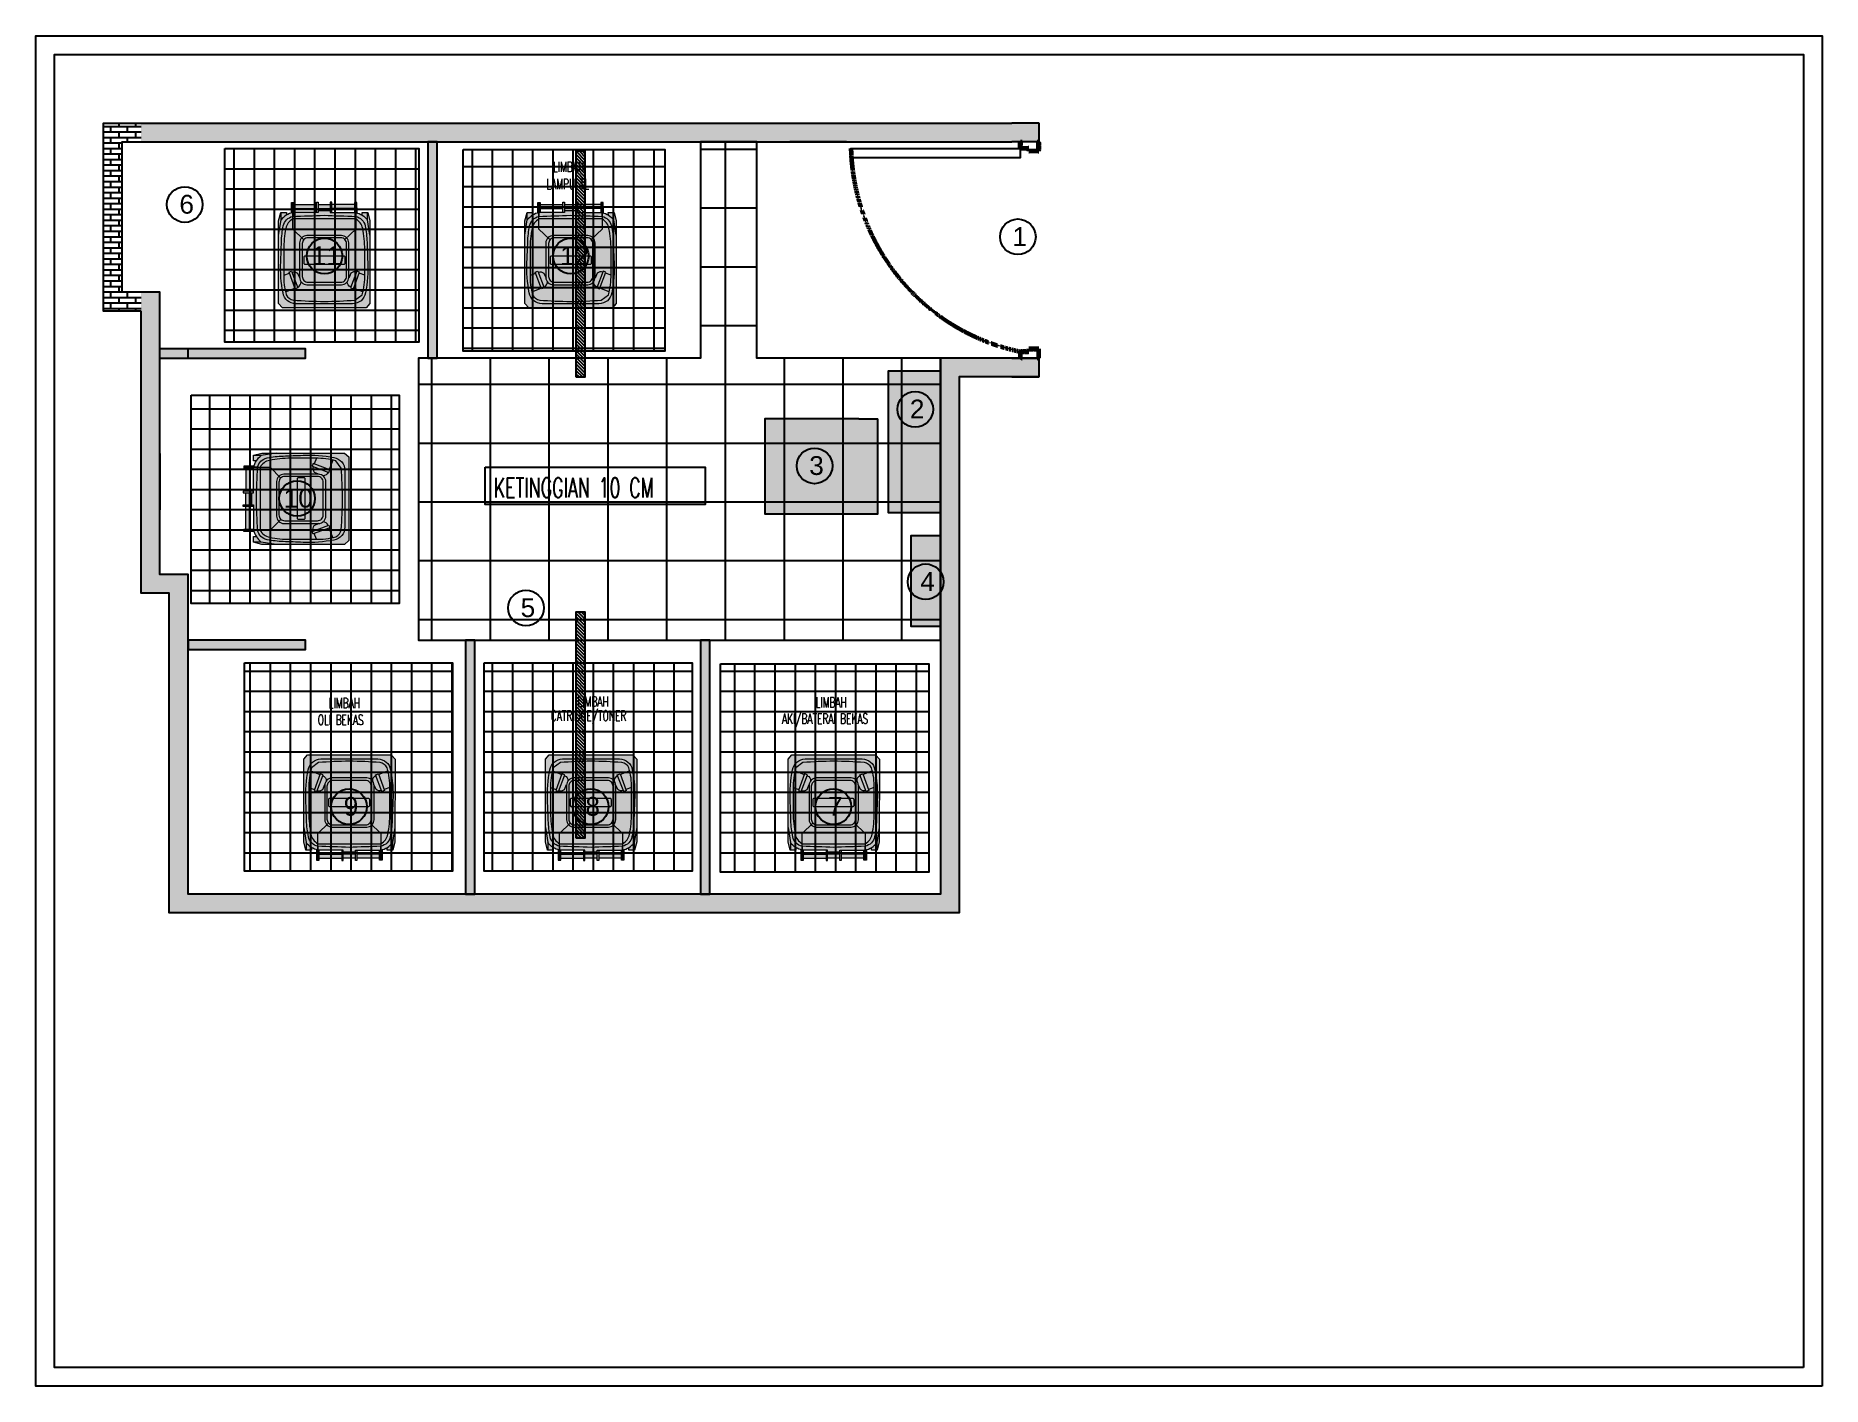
# Model space of a CAD drawing. Header units: inches. Extents: x -12025 to 97113, y -19657 to 37367.
# Drawn here: x 35508 to 45007, y 10917 to 18098 of the extents above; entities that cross this region are included whole.
import ezdxf
from ezdxf.enums import TextEntityAlignment as Align

# ---------------------------------------------------------------- set-up
doc = ezdxf.new("R2010")
doc.units = ezdxf.units.IN
doc.header["$MEASUREMENT"] = 0
doc.linetypes.add('( Hidden )', pattern=[0.375, 0.25, -0.125])
doc.layers.add('001_Dark_1 10', color=7, linetype='Continuous', lineweight=0)
doc.layers.add('Notes', color=50, linetype='( Hidden )', lineweight=60)
doc.layers.add('dwgmodels.com_hatch', color=250, linetype='Continuous')
doc.layers.add('X-01004-OFC-B2$0$A-DOOR-2', color=2, linetype='Continuous')
doc.styles.add('dD-RS', font='romans.shx', dxfattribs={"width": 0.8})
doc.styles.get("Standard").update_dxf_attribs({"font": 'arial.ttf'})
pattern_1 = [(90, (-1883.93, 1410.62), (-107.33318, 0), []), (180, (-1883.93, 1410.62), (0, -107.33318), [])]
pattern_2 = [(135, (-1883.926, 1410.623), (-8.8388348, -8.8388348), [])]

msp = doc.modelspace()

# ---------------------------------------------------------------- texts
at = {"style": 'dD-RS', "width": 0.65}
for s, height, p in [('LIMBAH', 53.98, (38258.2, 17400.8)), ('LAMPU TL', 53.98, (38222.8, 17309.8)), ('KETINGGIAN 10 CM', 104.311, (37942.7, 15694.7, 0)), ('LIMBAH', 53.98, (37066.1, 14550.5)), ('LIMBAH', 53.98, (38388.1, 14557.9)), ('LIMBAH', 53.98, (39654.3, 14554)), ('OLI BEKAS', 53.98, (37007.5, 14460.8)), ('CATRIDGE/TONER', 53.975, (38246.7, 14482.8)), ('AKI/BATERAI BEKAS', 53.975, (39475.4, 14466.9))]:
    msp.add_text(s, height=height, dxfattribs=at).set_placement(p, align=Align.MIDDLE_LEFT)
at = {"color": 5, "char_height": 100, "width": 157.908, "attachment_point": 1}
for s, insert in [('6', (36271.8, 17252.3)), ('1', (40701.3, 17080.6)), ('11', (36975.4, 16978.6)), ('12', (38295.8, 16978.6)), ('2', (40155.6, 16163.5)), ('3', (39620.4, 15862.9)), ('10', (36826, 15689.4)), ('4', (40210.9, 15246.5)), ('5', (38086.1, 15107.4)), ('9', (37145.3, 14050.9)), ('8', (38430.4, 14050.9)), ('7', (39720.5, 14050.9))]:
    msp.add_mtext(s, dxfattribs=dict(at, insert=insert))
at = {"insert": (44506.2, 16639.3), "char_height": 0.42, "attachment_point": 1}
msp.add_mtext_dynamic_manual_height_columns('Lantai 30x30', width=4036.584, gutter_width=2.1, heights=[0], dxfattribs=at)

# ---------------------------------------------------------------- blocks, each defined once
blk = doc.blocks.new('DOOR-E')
at = {"color": 2, "elevation": 0}
for points in [[(1179226.5, 1580346.5), (1179226.5, 1580352.5, -0.414214), (1179230.5, 1580356.5), (1179272.5, 1580356.5, -0.414214), (1179276.5, 1580352.5), (1179276.5, 1580304.6, -0.414214), (1179272.5, 1580300.6), (1179263.5, 1580300.6, 0.414214), (1179261.5, 1580298.6), (1179261.5, 1580260.5, -0.414214), (1179257.5, 1580256.5), (1179230.5, 1580256.5, -0.414214), (1179226.5, 1580260.5), (1179226.5, 1580266.5), (1179228.5, 1580266.5), (1179228.5, 1580260.5, 0.414214), (1179230.5, 1580258.5), (1179257.5, 1580258.5, 0.414214), (1179259.5, 1580260.5), (1179259.5, 1580298.6, -0.414214), (1179263.5, 1580302.6), (1179272.5, 1580302.6, 0.414214), (1179274.5, 1580304.6), (1179274.5, 1580352.5, 0.414214), (1179272.5, 1580354.5), (1179230.5, 1580354.5, 0.414214), (1179228.5, 1580352.5), (1179228.5, 1580346.5)], [(1180376.5, 1580346.5), (1180376.5, 1580352.5, 0.414214), (1180372.5, 1580356.5), (1180330.5, 1580356.5, 0.414214), (1180326.5, 1580352.5), (1180326.5, 1580304.6, 0.414214), (1180330.5, 1580300.6), (1180339.5, 1580300.6, -0.414214), (1180341.5, 1580298.6), (1180341.5, 1580260.5, 0.414214), (1180345.5, 1580256.5), (1180372.5, 1580256.5, 0.414214), (1180376.5, 1580260.5), (1180376.5, 1580266.5), (1180374.5, 1580266.5), (1180374.5, 1580260.5, -0.414214), (1180372.5, 1580258.5), (1180345.5, 1580258.5, -0.414214), (1180343.5, 1580260.5), (1180343.5, 1580298.6, 0.414214), (1180339.5, 1580302.6), (1180330.5, 1580302.6, -0.414214), (1180328.5, 1580304.6), (1180328.5, 1580352.5, -0.414214), (1180330.5, 1580354.5), (1180372.5, 1580354.5, -0.414214), (1180374.5, 1580352.5), (1180374.5, 1580346.5)]]:
    blk.add_lwpolyline(points, format="xyb", close=True, dxfattribs=at)
at = {"color": 8}
blk.add_arc((1179231.7, 1580490.2, 0), 1134.1, 271.50479, 348.10636, dxfattribs=at)
at = {"layer": 'X-01004-OFC-B2$0$A-DOOR-2', "elevation": 0, "flags": 128}
blk.add_lwpolyline([(1179261.5, 1580256.5), (1179311.5, 1580256.5), (1179311.5, 1579356.5), (1179261.5, 1579356.5), (1179261.5, 1580256.5)], close=True, dxfattribs=at)

# ---------------------------------------------------------------- hatches: boundary and pattern name
h = msp.add_hatch()
h.set_pattern_fill('AR-BRSTD', color=256, scale=11)
h.set_pattern_definition([(0, (32871.935, 4004.078), (0, 29.337), []), (90, (32871.935, 4004.08), (-44, 29.337), [29.337, -29.337])])
h.paths.add_polyline_path([(36068, 17634.1), (35868, 17634.1), (35868, 16634.1), (36068, 16634.1), (36068, 16734.1), (35968, 16734.1), (35968, 17534.1), (36068, 17534.1)])
h = msp.add_hatch()
h.set_pattern_fill('AR-BRSTD', color=256, scale=10)
h.set_pattern_definition([(0, (14400.315, 19219.676), (0, 26.67), []), (90, (14400.315, 19219.676), (-40, 26.67), [26.67, -26.67])])
h.paths.add_polyline_path([(36068, 17634.1), (36068, 17534.1), (40842.3, 17534.1), (40842.3, 17534.1), (40842.3, 17634.1), (40836.1, 17634.1), (40698, 17634.1)])
h.paths.add_polyline_path([(36068, 16734.1), (36068, 15134.1), (36218, 15134.1), (36218, 13434.1), (40418, 13434.1), (40418, 16284.1), (40842.3, 16284.1), (40842.3, 16384.1), (40698, 16384.1), (40318, 16384.1), (40318, 13534.1), (36318, 13534.1), (36318, 15234.1), (36168, 15234.1), (36168, 16734.1)])
h = msp.add_hatch(color=256)
h.dxf.hatch_style = 1
h.paths.add_polyline_path([(37643, 17534.1), (37593, 17534.1), (37593, 16384.1), (37643, 16384.1)])
h.paths.add_polyline_path([(39093, 14884.1), (39043, 14884.1), (39043, 13534.1), (39093, 13534.1)])
h.paths.add_polyline_path([(37843, 14884.1), (37793, 14884.1), (37793, 13534.1), (37843, 13534.1)])
h.paths.add_polyline_path([(36942.9, 14884.1), (36318, 14884.1), (36318, 14834.1), (36942.9, 14834.1)])
h.paths.add_polyline_path([(36168, 16434.1), (36168, 16384.1), (36942.9, 16384.1), (36942.9, 16434.1)])
at = {"true_color": 0x636466}
h = msp.add_hatch(dxfattribs=at)
h.set_pattern_fill('ANSI37', color=251, scale=858.665449, angle=45)
h.set_pattern_definition([(90, (27869.33, 19001.06), (-107.3332, 0), []), (180, (27869.33, 19001.06), (-6e-15, -107.3332), [])])
h.paths.add_polyline_path([(36514.1, 17499.4), (36514.1, 16469), (37544.5, 16469), (37544.5, 17499.4)])
at = {"transparency": 33554687}
h = msp.add_hatch(dxfattribs=at)
h.set_pattern_fill('ANSI37', color=256, scale=2500, angle=45)
h.set_pattern_definition([(90, (20113.38, 16557.25), (-312.5, 0), []), (180, (20113.38, 16557.25), (-3e-14, -312.5), [])])
h.paths.add_polyline_path([(37593, 16384.1), (37593, 16384.1), (37543, 16384.1), (37543, 14884.1), (40318, 14884.1), (40318, 16384.1), (39342.3, 16384.1), (39342.3, 17534.1), (39042.3, 17534.1), (39042.3, 16384.1)])
at = {"true_color": 0x636466}
h = msp.add_hatch(dxfattribs=at)
h.set_pattern_fill('ANSI37', color=251, scale=858.665449, angle=45)
h.set_pattern_definition(pattern_1)
h.paths.add_polyline_path([(37780.5, 17494.1), (37780.5, 16421.3), (38853.2, 16421.3), (38853.2, 17494.1)])
at = {"true_color": 0xed1f24}
h = msp.add_hatch(dxfattribs=at)
h.set_pattern_fill('ANSI31', color=240, scale=100, angle=90)
h.set_pattern_definition(pattern_2)
h.paths.add_polyline_path([(38380.1, 17484.1), (38380.1, 16284.1), (38430.1, 16284.1), (38430.1, 17484.1)])
at = {"true_color": 0x58ba48}
h = msp.add_hatch(color=85, dxfattribs=at)
h.dxf.hatch_style = 1
h.paths.add_polyline_path([(40318, 16314.1), (40040.1, 16314.1), (40040.1, 15564), (40318, 15564)])
at = {"true_color": 0x636466}
h = msp.add_hatch(dxfattribs=at)
h.set_pattern_fill('ANSI37', color=251, scale=858.665449, angle=45)
h.set_pattern_definition(pattern_1)
h.paths.add_polyline_path([(36334, 16186.9), (36334, 15079.9), (37440.9, 15079.9), (37440.9, 16186.9)])
at = {"true_color": 0x000000}
h = msp.add_hatch(color=18, dxfattribs=at)
h.dxf.hatch_style = 1
h.paths.add_polyline_path([(39984.7, 15556.8), (39984.7, 16061.6), (39884.7, 16061.6), (39384.7, 16061.6), (39384.7, 15556.8)])
h = msp.add_hatch(color=18, dxfattribs=at)
h.dxf.hatch_style = 1
h.paths.add_polyline_path([(39984.7, 15977.3), (39748.3, 15977.3, -0.381513), (39744.8, 15641.1), (39984.7, 15641.1)])
at = {"true_color": 0x939598}
h = msp.add_hatch(color=252, dxfattribs=at)
h.dxf.hatch_style = 1
h.paths.add_polyline_path([(39892, 15672.7), (39946.4, 15672.7), (39946.4, 15944.7), (39892, 15944.7)])
at = {"true_color": 0xffffff}
h = msp.add_hatch(color=7, dxfattribs=at)
h.dxf.hatch_style = 1
h.paths.add_polyline_path([(40160.1, 14959.1), (40318, 14959.1), (40318, 15440), (40160.1, 15440)])
at = {"true_color": 0xed1f24}
h = msp.add_hatch(dxfattribs=at)
h.set_pattern_fill('ANSI31', color=240, scale=100, angle=90)
h.set_pattern_definition(pattern_2)
h.paths.add_polyline_path([(38380.1, 15034.1), (38380.1, 13834.1), (38430.1, 13834.1), (38430.1, 15034.1)])
at = {"true_color": 0x636466}
h = msp.add_hatch(dxfattribs=at)
h.set_pattern_fill('ANSI37', color=251, scale=858.665449, angle=45)
h.set_pattern_definition(pattern_1)
h.paths.add_polyline_path([(36617.7, 14763.5), (36617.7, 13656.5), (37724.7, 13656.5), (37724.7, 14763.5)])
h = msp.add_hatch(dxfattribs=at)
h.set_pattern_fill('ANSI37', color=251, scale=858.665449, angle=45)
h.set_pattern_definition(pattern_1)
h.paths.add_polyline_path([(37891.5, 14763.3), (37891.5, 13656.4), (38998.4, 13656.4), (38998.4, 14763.3)])
h = msp.add_hatch(dxfattribs=at)
h.set_pattern_fill('ANSI37', color=251, scale=858.665449, angle=45)
h.set_pattern_definition(pattern_1)
h.paths.add_polyline_path([(39149.7, 14757.9), (39149.7, 13650.9), (40256.6, 13650.9), (40256.6, 14757.9)])
at = {"layer": 'dwgmodels.com_hatch', "true_color": 0x136734}
h = msp.add_hatch(color=116, dxfattribs=at)
h.dxf.hatch_style = 1
h.paths.add_polyline_path([(36799.4, 17114.2), (36810.5, 17159.1), (36841, 17159.1), (36840.8, 17144.2, -0.065352), (36867.3, 17156.3), (36867.7, 17211.1), (36874.3, 17211.1), (36880.9, 17211.1), (36880.9, 17200.1), (37001.3, 17200.1), (37001.3, 17213.9), (37009.5, 17213.9), (37009.5, 17200.1), (37041.9, 17200.1), (37074.3, 17200.1), (37074.3, 17213.9), (37082.5, 17213.9), (37082.5, 17200.1), (37203, 17200.1), (37203, 17211.1), (37209.6, 17211.1), (37216.1, 17211.1), (37216.5, 17156.3, -0.065352), (37243, 17144.2), (37242.9, 17159.1), (37273.3, 17159.1), (37284.4, 17114.2), (37284.7, 16674.7), (37264.4, 16651.4), (37041.9, 16651.4), (36819.4, 16651.4), (36799.1, 16674.7)])
h.paths.add_polyline_path([(37203, 17158.2), (37203, 17180.4), (37082.5, 17180.4), (37082.5, 17158.2)], flags=16)
h.paths.add_polyline_path([(37074.3, 17168.3), (37074.3, 17180.4), (37041.9, 17180.4), (37009.5, 17180.4), (37009.5, 17168.3), (37041.9, 17168.3)], flags=16)
h.paths.add_polyline_path([(37001.3, 17158.2), (37001.3, 17180.4), (36880.9, 17180.4), (36880.9, 17158.2)], flags=16)
h = msp.add_hatch(color=116, dxfattribs=at)
h.dxf.hatch_style = 1
h.paths.add_polyline_path([(38109, 17114.2), (38120.1, 17159.1), (38150.5, 17159.1), (38150.4, 17144.2, -0.065352), (38176.9, 17156.3), (38177.3, 17211.1), (38183.8, 17211.1), (38190.4, 17211.1), (38190.4, 17200.1), (38310.9, 17200.1), (38310.9, 17213.9), (38319.1, 17213.9), (38319.1, 17200.1), (38351.5, 17200.1), (38383.9, 17200.1), (38383.9, 17213.9), (38392.1, 17213.9), (38392.1, 17200.1), (38512.5, 17200.1), (38512.5, 17211.1), (38519.1, 17211.1), (38525.7, 17211.1), (38526.1, 17156.3, -0.065352), (38552.5, 17144.2), (38552.4, 17159.1), (38582.9, 17159.1), (38594, 17114.2), (38594.3, 16674.7), (38573.9, 16651.4), (38351.5, 16651.4), (38129, 16651.4), (38108.7, 16674.7)])
h.paths.add_polyline_path([(38512.5, 17158.2), (38512.5, 17180.4), (38392.1, 17180.4), (38392.1, 17158.2)], flags=16)
h.paths.add_polyline_path([(38383.9, 17168.3), (38383.9, 17180.4), (38351.5, 17180.4), (38319.1, 17180.4), (38319.1, 17168.3), (38351.5, 17168.3)], flags=16)
h.paths.add_polyline_path([(38310.9, 17158.2), (38310.9, 17180.4), (38190.4, 17180.4), (38190.4, 17158.2)], flags=16)
h = msp.add_hatch(color=116, dxfattribs=at)
h.dxf.hatch_style = 1
h.paths.add_polyline_path([(36710.5, 15393.6), (36665.6, 15404.7), (36665.6, 15435.2), (36680.5, 15435.1, -0.065352), (36668.4, 15461.5), (36613.6, 15461.9), (36613.6, 15468.5), (36613.6, 15475.1), (36624.7, 15475.1), (36624.7, 15595.5), (36610.8, 15595.5), (36610.8, 15603.7), (36624.7, 15603.7), (36624.7, 15636.1), (36624.7, 15668.5), (36610.8, 15668.5), (36610.8, 15676.7), (36624.7, 15676.7), (36624.7, 15797.2), (36613.6, 15797.2), (36613.6, 15803.8), (36613.6, 15810.4), (36668.4, 15810.7, -0.065352), (36680.5, 15837.2), (36665.6, 15837.1), (36665.6, 15867.5), (36710.5, 15878.6), (37150, 15878.9), (37173.3, 15858.6), (37173.3, 15636.1), (37173.3, 15413.7), (37150, 15393.3)])
h.paths.add_polyline_path([(36666.5, 15797.2), (36644.3, 15797.2), (36644.3, 15676.7), (36666.5, 15676.7)], flags=16)
h.paths.add_polyline_path([(36656.4, 15668.5), (36644.3, 15668.5), (36644.3, 15636.1), (36644.3, 15603.7), (36656.4, 15603.7), (36656.4, 15636.1)], flags=16)
h.paths.add_polyline_path([(36666.5, 15595.5), (36644.3, 15595.5), (36644.3, 15475.1), (36666.5, 15475.1)], flags=16)
h = msp.add_hatch(color=116, dxfattribs=at)
h.dxf.hatch_style = 1
h.paths.add_polyline_path([(37418, 13812), (37406.9, 13767.1), (37376.5, 13767.1), (37376.6, 13782, -0.065352), (37350.1, 13769.9), (37349.7, 13715.2), (37343.2, 13715.2), (37336.6, 13715.2), (37336.6, 13726.2), (37216.1, 13726.2), (37216.1, 13712.3), (37207.9, 13712.3), (37207.9, 13726.2), (37175.5, 13726.2), (37143.1, 13726.2), (37143.1, 13712.3), (37134.9, 13712.3), (37134.9, 13726.2), (37014.5, 13726.2), (37014.5, 13715.2), (37007.9, 13715.2), (37001.3, 13715.2), (37000.9, 13769.9, -0.065352), (36974.4, 13782), (36974.6, 13767.1), (36944.1, 13767.1), (36933, 13812), (36932.7, 14251.5), (36953, 14274.8), (37175.5, 14274.8), (37398, 14274.8), (37418.3, 14251.5)])
h.paths.add_polyline_path([(37014.5, 13768.1), (37014.5, 13745.8), (37134.9, 13745.8), (37134.9, 13768.1)], flags=16)
h.paths.add_polyline_path([(37143.1, 13757.9), (37143.1, 13745.8), (37175.5, 13745.8), (37207.9, 13745.8), (37207.9, 13757.9), (37175.5, 13757.9)], flags=16)
h.paths.add_polyline_path([(37216.1, 13768.1), (37216.1, 13745.8), (37336.6, 13745.8), (37336.6, 13768.1)], flags=16)
h = msp.add_hatch(color=116, dxfattribs=at)
h.dxf.hatch_style = 1
h.paths.add_polyline_path([(38703.2, 13812), (38692.1, 13767.1), (38661.6, 13767.1), (38661.7, 13782, -0.065352), (38635.3, 13769.9), (38634.9, 13715.2), (38628.3, 13715.2), (38621.7, 13715.2), (38621.7, 13726.2), (38501.2, 13726.2), (38501.2, 13712.3), (38493, 13712.3), (38493, 13726.2), (38460.7, 13726.2), (38428.3, 13726.2), (38428.3, 13712.3), (38420.1, 13712.3), (38420.1, 13726.2), (38299.6, 13726.2), (38299.6, 13715.2), (38293, 13715.2), (38286.4, 13715.2), (38286, 13769.9, -0.065352), (38259.6, 13782), (38259.7, 13767.1), (38229.3, 13767.1), (38218.1, 13812), (38217.9, 14251.5), (38238.2, 14274.8), (38460.7, 14274.8), (38683.1, 14274.8), (38703.5, 14251.5)])
h.paths.add_polyline_path([(38299.6, 13768.1), (38299.6, 13745.8), (38420.1, 13745.8), (38420.1, 13768.1)], flags=16)
h.paths.add_polyline_path([(38428.3, 13757.9), (38428.3, 13745.8), (38460.7, 13745.8), (38493, 13745.8), (38493, 13757.9), (38460.7, 13757.9)], flags=16)
h.paths.add_polyline_path([(38501.2, 13768.1), (38501.2, 13745.8), (38621.7, 13745.8), (38621.7, 13768.1)], flags=16)
h = msp.add_hatch(color=116, dxfattribs=at)
h.dxf.hatch_style = 1
h.paths.add_polyline_path([(39993.2, 13812), (39982.1, 13767.1), (39951.7, 13767.1), (39951.8, 13782, -0.065352), (39925.3, 13769.9), (39924.9, 13715.2), (39918.4, 13715.2), (39911.8, 13715.2), (39911.8, 13726.2), (39791.3, 13726.2), (39791.3, 13712.3), (39783.1, 13712.3), (39783.1, 13726.2), (39750.7, 13726.2), (39718.3, 13726.2), (39718.3, 13712.3), (39710.1, 13712.3), (39710.1, 13726.2), (39589.7, 13726.2), (39589.7, 13715.2), (39583.1, 13715.2), (39576.5, 13715.2), (39576.1, 13769.9, -0.065352), (39549.6, 13782), (39549.8, 13767.1), (39519.3, 13767.1), (39508.2, 13812), (39507.9, 14251.5), (39528.3, 14274.8), (39750.7, 14274.8), (39973.2, 14274.8), (39993.5, 14251.5)])
h.paths.add_polyline_path([(39589.7, 13768.1), (39589.7, 13745.8), (39710.1, 13745.8), (39710.1, 13768.1)], flags=16)
h.paths.add_polyline_path([(39718.3, 13757.9), (39718.3, 13745.8), (39750.7, 13745.8), (39783.1, 13745.8), (39783.1, 13757.9), (39750.7, 13757.9)], flags=16)
h.paths.add_polyline_path([(39791.3, 13768.1), (39791.3, 13745.8), (39911.8, 13745.8), (39911.8, 13768.1)], flags=16)

# ---------------------------------------------------------------- linework, layer by layer
for p, q in [((40842.3, 17534.1), (40842.3, 17634.1)), ((40842.3, 16284.1), (40842.3, 16384.1)), ((40842.3, 16284.1), (40842.3, 16384.1)), ((40842.3, 16284.1), (40842.3, 16384.1)), ((40842.3, 16284.1), (40842.3, 16384.1))]:
    msp.add_line(p, q)
for points in [[(45006.9, 10917.5), (35508, 10917.5), (35508, 18098.2), (45006.9, 18098.2)], [(44906.9, 11017.5), (35608, 11017.5), (35608, 17998.2), (44906.9, 17998.2)], [(40318, 16314.1), (40040.1, 16314.1), (40040.1, 15564), (40318, 15564)], [(40318, 15440), (40160.1, 15440), (40160.1, 14959.1), (40318, 14959.1)]]:
    msp.add_lwpolyline(points, close=True)
for points in [[(36068, 16634.1), (35868, 16634.1), (35868, 17634.1), (36068, 17634.1)], [(36068, 17634.1), (40698, 17634.1)], [(40842.3, 17634.1), (40698, 17634.1)], [(40842.3, 17634.1), (40836.1, 17634.1)], [(36068, 16734.1), (35968, 16734.1), (35968, 17534.1), (36068, 17534.1)], [(36068, 17534.1), (40698, 17534.1)], [(37593, 16384.1), (37543, 16384.1), (37543, 14884.1), (40318, 14884.1), (40318, 16384.1), (39342.3, 16384.1), (39342.3, 17534.1), (39042.3, 17534.1), (39042.3, 16384.1), (37593, 16384.1)], [(37593, 17534.1), (37593, 16384.1), (37643, 16384.1), (37643, 17534.1), (37593, 17534.1)], [(38230.1, 17534.1), (38580.1, 17534.1)], [(40318, 16384.1), (39342.3, 16384.1), (39342.3, 17534.1)], [(39818, 17534.1), (39518, 17534.1)], [(39818, 17534.1), (39518, 17534.1)], [(40843, 17534.1), (40698, 17534.1)], [(40838.1, 17534.1), (40842.3, 17534.1), (40842.3, 17534.1)], [(40843, 16384.1), (40318, 16384.1), (40318, 13534.1), (36318, 13534.1), (36318, 15234.1), (36168, 15234.1), (36168, 16734.1), (36068, 16734.1)], [(40843, 16284.1), (40418, 16284.1), (40418, 13434.1), (36218, 13434.1), (36218, 15134.1), (36068, 15134.1), (36068, 16634.1)], [(36168, 16384.1), (36942.9, 16384.1), (36942.9, 16434.1), (36318, 16434.1), (36168, 16434.1)], [(36318.1, 16384.1), (36318.1, 16434.1)], [(40698, 16384.1), (40843, 16384.1)], [(40698, 16284.1), (40842.3, 16284.1)], [(39884.7, 16061.6), (39384.7, 16061.6), (39384.7, 15556.8), (39984.7, 15556.8), (39984.7, 16061.6)], [(39884.7, 16061.6), (39984.7, 16061.6)], [(36168, 15876.8), (36168, 15576.8)], [(36318, 14834.1), (36942.9, 14834.1), (36942.9, 14884.1), (36318, 14884.1), (36318, 14884.1), (36318, 14834.1)], [(37843, 13534.1), (37843, 14884.1), (37793, 14884.1), (37793, 13534.1), (37793, 13534.1), (37843, 13534.1)], [(39093, 13534.1), (39093, 14884.1), (39043, 14884.1), (39043, 13534.1), (39043, 13534.1), (39093, 13534.1)]]:
    msp.add_lwpolyline(points)
at = {"color": 251, "true_color": 0x636466}
for points in [[(36514.1, 17499.4), (37544.5, 17499.4), (37544.5, 16469), (36514.1, 16469), (36514.1, 17499.4), (36514.1, 17499.4)], [(37780.5, 17494.1), (38853.2, 17494.1), (38853.2, 16421.3), (37780.5, 16421.3), (37780.5, 17494.1), (37780.5, 17494.1)], [(36334, 16186.9), (37440.9, 16186.9), (37440.9, 15079.9), (36334, 15079.9), (36334, 16186.9), (36334, 16186.9)], [(36617.7, 14763.5), (37724.7, 14763.5), (37724.7, 13656.5), (36617.7, 13656.5), (36617.7, 14763.5), (36617.7, 14763.5)], [(37891.5, 14763.3), (38998.4, 14763.3), (38998.4, 13656.4), (37891.5, 13656.4), (37891.5, 14763.3), (37891.5, 14763.3)], [(39149.7, 14757.9), (40256.6, 14757.9), (40256.6, 13650.9), (39149.7, 13650.9), (39149.7, 14757.9), (39149.7, 14757.9)]]:
    msp.add_lwpolyline(points, dxfattribs=at)
at = {"color": 240, "true_color": 0xed1f24}
for points in [[(38380.1, 16284.1), (38430.1, 16284.1), (38430.1, 17484.1), (38380.1, 17484.1), (38380.1, 16284.1)], [(38380.1, 13834.1), (38430.1, 13834.1), (38430.1, 15034.1), (38380.1, 15034.1), (38380.1, 13834.1)]]:
    msp.add_lwpolyline(points, dxfattribs=at)
at = {"color": 2}
for points in [[(40318, 15538.9), (40318.1, 15538.9)], [(40318, 15538.9), (40318.1, 15538.9)], [(40418, 15538.9), (40418.1, 15538.9)], [(40418, 15538.9), (40418.1, 15538.9)]]:
    msp.add_lwpolyline(points, dxfattribs=at)
at = {"color": 5}
for centre in [(36300.4, 17200.7), (40729.9, 17029), (37043.5, 16926.9), (38353.1, 16926.9), (40184.2, 16111.9), (39649, 15811.3), (36897.8, 15637.7), (40239.5, 15194.9), (38114.7, 15055.8), (37173.9, 13999.3), (38459, 13999.3), (39749.1, 13999.3)]:
    msp.add_circle(centre, 94.8, dxfattribs=at)
at = {"layer": '001_Dark_1 10'}
for points in [[(36867.3, 17156.3), (36867.7, 17211.1), (36874.3, 17211.1), (36880.9, 17211.1), (36880.9, 17158.2)], [(36880.9, 17200.1), (37001.3, 17200.1)], [(37009.5, 17200.1), (37041.9, 17200.1), (37074.3, 17200.1)], [(37203, 17200.1), (37082.5, 17200.1)], [(37216.5, 17156.3), (37216.1, 17211.1), (37209.6, 17211.1), (37203, 17211.1), (37203, 17158.2)], [(38176.9, 17156.3), (38177.3, 17211.1), (38183.8, 17211.1), (38190.4, 17211.1), (38190.4, 17158.2)], [(38190.4, 17200.1), (38310.9, 17200.1)], [(38319.1, 17200.1), (38351.5, 17200.1), (38383.9, 17200.1)], [(38512.5, 17200.1), (38392.1, 17200.1)], [(38526.1, 17156.3), (38525.7, 17211.1), (38519.1, 17211.1), (38512.5, 17211.1), (38512.5, 17158.2)], [(37243, 17144.2), (37242.9, 17159.1), (37273.3, 17159.1), (37284.4, 17114.2), (37284.7, 16674.7), (37264.4, 16651.4), (37041.9, 16651.4), (36819.4, 16651.4), (36799.1, 16674.7), (36799.4, 17114.2), (36810.5, 17159.1), (36841, 17159.1), (36840.8, 17144.2)], [(36799.3, 17037.7), (36812.1, 17118.5), (36812.1, 17159.1)], [(36880.9, 17180.4), (37001.3, 17180.4)], [(37009.5, 17180.4), (37041.9, 17180.4), (37074.3, 17180.4)], [(37009.5, 17168.3), (37041.9, 17168.3), (37074.3, 17168.3)], [(37203, 17180.4), (37082.5, 17180.4)], [(37284.5, 17037.7), (37271.7, 17118.5), (37271.7, 17159.1)], [(38552.5, 17144.2), (38552.4, 17159.1), (38582.9, 17159.1), (38594, 17114.2), (38594.3, 16674.7), (38573.9, 16651.4), (38351.5, 16651.4), (38129, 16651.4), (38108.7, 16674.7), (38109, 17114.2), (38120.1, 17159.1), (38150.5, 17159.1), (38150.4, 17144.2)], [(38108.9, 17037.7), (38121.7, 17118.5), (38121.7, 17159.1)], [(38190.4, 17180.4), (38310.9, 17180.4)], [(38319.1, 17180.4), (38351.5, 17180.4), (38383.9, 17180.4)], [(38319.1, 17168.3), (38351.5, 17168.3), (38383.9, 17168.3)], [(38512.5, 17180.4), (38392.1, 17180.4)], [(38594, 17037.7), (38581.3, 17118.5), (38581.3, 17159.1)], [(36826.4, 16824.6), (36856.8, 16835.9)], [(36854.2, 16841.2), (36868.4, 16846.4), (36902.2, 16758.2), (36887.1, 16752.4), (36854.8, 16841.4)], [(37229.6, 16841.2), (37215.4, 16846.4), (37181.6, 16758.2), (37196.7, 16752.4), (37229.1, 16841.4)], [(37257.4, 16824.6), (37227.1, 16835.9)], [(38136, 16824.6), (38166.3, 16835.9)], [(38163.8, 16841.2), (38178, 16846.4), (38211.8, 16758.2), (38196.7, 16752.4), (38164.3, 16841.4)], [(38539.2, 16841.2), (38525, 16846.4), (38491.2, 16758.2), (38506.3, 16752.4), (38538.6, 16841.4)], [(38567, 16824.6), (38536.6, 16835.9)], [(36836.2, 16737.1), (36885.7, 16756.2)], [(37247.6, 16737.1), (37198.1, 16756.2)], [(38145.8, 16737.1), (38195.3, 16756.2)], [(38557.2, 16737.1), (38507.7, 16756.2)], [(36680.5, 15837.2), (36665.6, 15837.1), (36665.6, 15867.5), (36710.5, 15878.6), (37150, 15878.9), (37173.3, 15858.6), (37173.3, 15636.1), (37173.3, 15413.7), (37150, 15393.3), (36710.5, 15393.6), (36665.6, 15404.7), (36665.6, 15435.2), (36680.5, 15435.1)], [(36787, 15878.7), (36706.2, 15865.9), (36665.6, 15865.9)], [(36668.4, 15810.7), (36613.6, 15810.4), (36613.6, 15803.8), (36613.6, 15797.2), (36666.5, 15797.2)], [(36624.7, 15797.2), (36624.7, 15676.7)], [(36644.3, 15797.2), (36644.3, 15676.7)], [(36983.5, 15823.8), (36978.3, 15809.7), (37066.5, 15775.8), (37072.3, 15790.9), (36983.3, 15823.3)], [(37000.1, 15851.6), (36988.8, 15821.3)], [(37087.7, 15841.8), (37068.5, 15792.3)], [(36624.7, 15603.7), (36624.7, 15636.1), (36624.7, 15668.5)], [(36624.7, 15475.1), (36624.7, 15595.5)], [(36644.3, 15603.7), (36644.3, 15636.1), (36644.3, 15668.5)], [(36644.3, 15475.1), (36644.3, 15595.5)], [(36656.4, 15603.7), (36656.4, 15636.1), (36656.4, 15668.5)], [(36983.5, 15448.5), (36978.3, 15462.6), (37066.5, 15496.4), (37072.3, 15481.3), (36983.3, 15449)], [(36668.4, 15461.5), (36613.6, 15461.9), (36613.6, 15468.5), (36613.6, 15475.1), (36666.5, 15475.1)], [(36787, 15393.6), (36706.2, 15406.3), (36665.6, 15406.3)], [(37000.1, 15420.7), (36988.8, 15451)], [(37087.7, 15430.4), (37068.5, 15479.9)], [(36974.4, 13782), (36974.6, 13767.1), (36944.1, 13767.1), (36933, 13812), (36932.7, 14251.5), (36953, 14274.8), (37175.5, 14274.8), (37398, 14274.8), (37418.3, 14251.5), (37418, 13812), (37406.9, 13767.1), (37376.5, 13767.1), (37376.6, 13782)], [(38259.6, 13782), (38259.7, 13767.1), (38229.3, 13767.1), (38218.1, 13812), (38217.9, 14251.5), (38238.2, 14274.8), (38460.7, 14274.8), (38683.1, 14274.8), (38703.5, 14251.5), (38703.2, 13812), (38692.1, 13767.1), (38661.6, 13767.1), (38661.7, 13782)], [(39549.6, 13782), (39549.8, 13767.1), (39519.3, 13767.1), (39508.2, 13812), (39507.9, 14251.5), (39528.3, 14274.8), (39750.7, 14274.8), (39973.2, 14274.8), (39993.5, 14251.5), (39993.2, 13812), (39982.1, 13767.1), (39951.7, 13767.1), (39951.8, 13782)], [(36969.8, 14189.2), (37019.3, 14170)], [(36987.8, 14085), (37002, 14079.9), (37035.8, 14168.1), (37020.7, 14173.9), (36988.4, 14084.8)], [(37363.2, 14085), (37349, 14079.9), (37315.2, 14168.1), (37330.3, 14173.9), (37362.7, 14084.8)], [(37381.2, 14189.2), (37331.7, 14170)], [(38254.9, 14189.2), (38304.5, 14170)], [(38273, 14085), (38287.1, 14079.9), (38321, 14168.1), (38305.9, 14173.9), (38273.5, 14084.8)], [(38648.3, 14085), (38634.2, 14079.9), (38600.3, 14168.1), (38615.4, 14173.9), (38647.8, 14084.8)], [(38666.4, 14189.2), (38616.8, 14170)], [(39545, 14189.2), (39594.5, 14170)], [(39563, 14085), (39577.2, 14079.9), (39611, 14168.1), (39595.9, 14173.9), (39563.6, 14084.8)], [(39938.4, 14085), (39924.2, 14079.9), (39890.4, 14168.1), (39905.5, 14173.9), (39937.9, 14084.8)], [(39956.4, 14189.2), (39906.9, 14170)], [(36960, 14101.7), (36990.4, 14090.3)], [(37391, 14101.7), (37360.7, 14090.3)], [(38245.2, 14101.7), (38275.5, 14090.3)], [(38676.1, 14101.7), (38645.8, 14090.3)], [(39535.2, 14101.7), (39565.6, 14090.3)], [(39966.2, 14101.7), (39935.9, 14090.3)], [(36932.9, 13888.5), (36945.7, 13807.8), (36945.7, 13767.1)], [(37418.1, 13888.5), (37405.3, 13807.8), (37405.3, 13767.1)], [(38218.1, 13888.5), (38230.9, 13807.8), (38230.9, 13767.1)], [(38703.2, 13888.5), (38690.4, 13807.8), (38690.4, 13767.1)], [(39508.1, 13888.5), (39520.9, 13807.8), (39520.9, 13767.1)], [(39993.3, 13888.5), (39980.5, 13807.8), (39980.5, 13767.1)], [(37000.9, 13769.9), (37001.3, 13715.2), (37007.9, 13715.2), (37014.5, 13715.2), (37014.5, 13768.1)], [(37014.5, 13745.8), (37134.9, 13745.8)], [(37014.5, 13726.2), (37134.9, 13726.2)], [(37207.9, 13757.9), (37175.5, 13757.9), (37143.1, 13757.9)], [(37207.9, 13745.8), (37175.5, 13745.8), (37143.1, 13745.8)], [(37207.9, 13726.2), (37175.5, 13726.2), (37143.1, 13726.2)], [(37336.6, 13745.8), (37216.1, 13745.8)], [(37336.6, 13726.2), (37216.1, 13726.2)], [(37350.1, 13769.9), (37349.7, 13715.2), (37343.2, 13715.2), (37336.6, 13715.2), (37336.6, 13768.1)], [(38286, 13769.9), (38286.4, 13715.2), (38293, 13715.2), (38299.6, 13715.2), (38299.6, 13768.1)], [(38299.6, 13745.8), (38420.1, 13745.8)], [(38299.6, 13726.2), (38420.1, 13726.2)], [(38493, 13757.9), (38460.7, 13757.9), (38428.3, 13757.9)], [(38493, 13745.8), (38460.7, 13745.8), (38428.3, 13745.8)], [(38493, 13726.2), (38460.7, 13726.2), (38428.3, 13726.2)], [(38621.7, 13745.8), (38501.2, 13745.8)], [(38621.7, 13726.2), (38501.2, 13726.2)], [(38635.3, 13769.9), (38634.9, 13715.2), (38628.3, 13715.2), (38621.7, 13715.2), (38621.7, 13768.1)], [(39576.1, 13769.9), (39576.5, 13715.2), (39583.1, 13715.2), (39589.7, 13715.2), (39589.7, 13768.1)], [(39589.7, 13745.8), (39710.1, 13745.8)], [(39589.7, 13726.2), (39710.1, 13726.2)], [(39783.1, 13757.9), (39750.7, 13757.9), (39718.3, 13757.9)], [(39783.1, 13745.8), (39750.7, 13745.8), (39718.3, 13745.8)], [(39783.1, 13726.2), (39750.7, 13726.2), (39718.3, 13726.2)], [(39911.8, 13745.8), (39791.3, 13745.8)], [(39911.8, 13726.2), (39791.3, 13726.2)], [(39925.3, 13769.9), (39924.9, 13715.2), (39918.4, 13715.2), (39911.8, 13715.2), (39911.8, 13768.1)]]:
    msp.add_lwpolyline(points, dxfattribs=at)
for points in [[(36931.7, 17014.3), (36874.3, 17070.4), (36874.3, 17211.1), (36874.3, 17137.5, -0.002183), (37041.9, 17143.5, -0.002183), (37209.6, 17137.5), (37209.6, 17211.1), (37209.6, 17070.4), (37152.2, 17014.3)], [(38241.2, 17014.3), (38183.8, 17070.4), (38183.8, 17211.1), (38183.8, 17137.5, -0.002183), (38351.5, 17143.5, -0.002183), (38519.1, 17137.5), (38519.1, 17211.1), (38519.1, 17070.4), (38461.7, 17014.3)], [(37209.6, 17137.5, -0.297961), (37259.5, 17086.8, -0.042051), (37269.4, 17001.1, 0.003698), (37273.4, 16895.3, -0.060574), (37261, 16730.9, -0.367426), (37193.1, 16673.2), (37041.9, 16673.2), (36890.7, 16673.2, -0.367426), (36822.8, 16730.9, -0.060574), (36810.4, 16895.3, 0.003698), (36814.4, 17001.1, -0.042051), (36824.3, 17086.8, -0.297961), (36874.3, 17137.5)], [(37001.3, 17158.2), (36880.9, 17158.2), (36874.3, 17158.2, 0.169802), (36812.1, 17118.5)], [(37082.5, 17158.2), (37203, 17158.2), (37209.6, 17158.2, -0.169802), (37271.7, 17118.5)], [(38519.1, 17137.5, -0.297961), (38569.1, 17086.8, -0.042051), (38579, 17001.1, 0.003698), (38583, 16895.3, -0.060574), (38570.6, 16730.9, -0.367426), (38502.7, 16673.2), (38351.5, 16673.2), (38200.3, 16673.2, -0.367426), (38132.4, 16730.9, -0.060574), (38119.9, 16895.3, 0.003698), (38124, 17001.1, -0.042051), (38133.9, 17086.8, -0.297961), (38183.8, 17137.5)], [(38310.9, 17158.2), (38190.4, 17158.2), (38183.8, 17158.2, 0.169802), (38121.7, 17118.5)], [(38392.1, 17158.2), (38512.5, 17158.2), (38519.1, 17158.2, -0.169802), (38581.3, 17118.5)], [(36870.4, 16841, -0.269888), (36900.1, 16835.9), (36911.7, 16809.2)], [(37213.4, 16841, 0.269888), (37183.7, 16835.9), (37172.1, 16809.2)], [(38180, 16841, -0.269888), (38209.7, 16835.9), (38221.3, 16809.2)], [(38523, 16841, 0.269888), (38493.3, 16835.9), (38481.7, 16809.2)], [(36900.7, 16762), (36901.2, 16762.2, 0.32068), (36919.2, 16789.7)], [(37183.1, 16762), (37182.7, 16762.2, -0.32068), (37164.6, 16789.7)], [(38210.3, 16762), (38210.7, 16762.2, 0.32068), (38228.8, 16789.7)], [(38492.7, 16762), (38492.2, 16762.2, -0.32068), (38474.2, 16789.7)], [(36666.5, 15676.7), (36666.5, 15797.2), (36666.5, 15803.8, -0.169802), (36706.2, 15865.9)], [(36687.2, 15803.8, -0.297961), (36737.9, 15853.7, -0.042051), (36823.6, 15863.6, 0.003698), (36929.4, 15867.7, -0.060574), (37093.8, 15855.3, -0.367426), (37151.5, 15787.3), (37151.5, 15636.1), (37151.5, 15484.9, -0.367426), (37093.8, 15417, -0.060574), (36929.4, 15404.6, 0.003698), (36823.6, 15408.6, -0.042051), (36737.9, 15418.5, -0.297961), (36687.2, 15468.5)], [(36810.4, 15525.9), (36754.3, 15468.5), (36613.6, 15468.5), (36687.2, 15468.5, -0.002183), (36681.2, 15636.1, -0.002183), (36687.2, 15803.8), (36613.6, 15803.8), (36754.3, 15803.8), (36810.4, 15746.4)], [(36983.7, 15807.6, 0.269888), (36988.8, 15777.9), (37015.5, 15766.3)], [(37062.7, 15777.3), (37062.5, 15776.9, -0.32068), (37035, 15758.8)], [(36666.5, 15595.5), (36666.5, 15475.1), (36666.5, 15468.5, 0.169802), (36706.2, 15406.3)], [(36983.7, 15464.6, -0.269888), (36988.8, 15494.4), (37015.5, 15505.9)], [(37062.7, 15495), (37062.5, 15495.4, 0.32068), (37035, 15513.4)], [(37007.9, 13788.7, -0.297961), (36957.9, 13839.4, -0.042051), (36948, 13925.2, 0.003698), (36944, 14030.9, -0.060574), (36956.4, 14195.3, -0.367426), (37024.3, 14253), (37175.5, 14253), (37326.7, 14253, -0.367426), (37394.6, 14195.3, -0.060574), (37407, 14030.9, 0.003698), (37403, 13925.2, -0.042051), (37393.1, 13839.4, -0.297961), (37343.2, 13788.7)], [(38293, 13788.7, -0.297961), (38243.1, 13839.4, -0.042051), (38233.2, 13925.2, 0.003698), (38229.1, 14030.9, -0.060574), (38241.5, 14195.3, -0.367426), (38309.4, 14253), (38460.7, 14253), (38611.9, 14253, -0.367426), (38679.8, 14195.3, -0.060574), (38692.2, 14030.9, 0.003698), (38688.1, 13925.2, -0.042051), (38678.2, 13839.4, -0.297961), (38628.3, 13788.7)], [(39583.1, 13788.7, -0.297961), (39533.1, 13839.4, -0.042051), (39523.2, 13925.2, 0.003698), (39519.2, 14030.9, -0.060574), (39531.6, 14195.3, -0.367426), (39599.5, 14253), (39750.7, 14253), (39901.9, 14253, -0.367426), (39969.8, 14195.3, -0.060574), (39982.3, 14030.9, 0.003698), (39978.2, 13925.2, -0.042051), (39968.3, 13839.4, -0.297961), (39918.4, 13788.7)], [(37034.3, 14164.2), (37034.8, 14164, -0.32068), (37052.8, 14136.5)], [(37316.7, 14164.2), (37316.3, 14164, 0.32068), (37298.2, 14136.5)], [(38319.5, 14164.2), (38319.9, 14164, -0.32068), (38338, 14136.5)], [(38601.8, 14164.2), (38601.4, 14164, 0.32068), (38583.3, 14136.5)], [(39609.5, 14164.2), (39610, 14164, -0.32068), (39628, 14136.5)], [(39891.9, 14164.2), (39891.5, 14164, 0.32068), (39873.4, 14136.5)], [(37004, 14085.2, 0.269888), (37033.7, 14090.4), (37045.3, 14117)], [(37347, 14085.2, -0.269888), (37317.3, 14090.4), (37305.7, 14117)], [(38289.2, 14085.2, 0.269888), (38318.9, 14090.4), (38330.5, 14117)], [(38632.1, 14085.2, -0.269888), (38602.4, 14090.4), (38590.9, 14117)], [(39579.2, 14085.2, 0.269888), (39608.9, 14090.4), (39620.5, 14117)], [(39922.2, 14085.2, -0.269888), (39892.5, 14090.4), (39880.9, 14117)], [(37285.8, 13912), (37343.2, 13855.8), (37343.2, 13715.2), (37343.2, 13788.7, -0.002183), (37175.5, 13782.7, -0.002183), (37007.9, 13788.7), (37007.9, 13715.2), (37007.9, 13855.8), (37065.3, 13912)], [(38570.9, 13912), (38628.3, 13855.8), (38628.3, 13715.2), (38628.3, 13788.7, -0.002183), (38460.7, 13782.7, -0.002183), (38293, 13788.7), (38293, 13715.2), (38293, 13855.8), (38350.4, 13912)], [(39861, 13912), (39918.4, 13855.8), (39918.4, 13715.2), (39918.4, 13788.7, -0.002183), (39750.7, 13782.7, -0.002183), (39583.1, 13788.7), (39583.1, 13715.2), (39583.1, 13855.8), (39640.5, 13912)], [(37134.9, 13768.1), (37014.5, 13768.1), (37007.9, 13768.1, -0.169802), (36945.7, 13807.8)], [(37216.1, 13768.1), (37336.6, 13768.1), (37343.2, 13768.1, 0.169802), (37405.3, 13807.8)], [(38420.1, 13768.1), (38299.6, 13768.1), (38293, 13768.1, -0.169802), (38230.9, 13807.8)], [(38501.2, 13768.1), (38621.7, 13768.1), (38628.3, 13768.1, 0.169802), (38690.4, 13807.8)], [(39710.1, 13768.1), (39589.7, 13768.1), (39583.1, 13768.1, -0.169802), (39520.9, 13807.8)], [(39791.3, 13768.1), (39911.8, 13768.1), (39918.4, 13768.1, 0.169802), (39980.5, 13807.8)]]:
    msp.add_lwpolyline(points, format="xyb", dxfattribs=at)
for points in [[(37001.3, 17213.9), (37009.5, 17213.9), (37009.5, 17158.2), (37001.3, 17158.2)], [(37082.5, 17213.9), (37074.3, 17213.9), (37074.3, 17158.2), (37082.5, 17158.2)], [(38310.9, 17213.9), (38319.1, 17213.9), (38319.1, 17158.2), (38310.9, 17158.2)], [(38392.1, 17213.9), (38383.9, 17213.9), (38383.9, 17158.2), (38392.1, 17158.2)], [(36610.8, 15676.7), (36610.8, 15668.5), (36666.5, 15668.5), (36666.5, 15676.7)], [(36610.8, 15595.5), (36610.8, 15603.7), (36666.5, 15603.7), (36666.5, 15595.5)], [(37134.9, 13712.3), (37143.1, 13712.3), (37143.1, 13768.1), (37134.9, 13768.1)], [(37216.1, 13712.3), (37207.9, 13712.3), (37207.9, 13768.1), (37216.1, 13768.1)], [(38420.1, 13712.3), (38428.3, 13712.3), (38428.3, 13768.1), (38420.1, 13768.1)], [(38501.2, 13712.3), (38493, 13712.3), (38493, 13768.1), (38501.2, 13768.1)], [(39710.1, 13712.3), (39718.3, 13712.3), (39718.3, 13768.1), (39710.1, 13768.1)], [(39791.3, 13712.3), (39783.1, 13712.3), (39783.1, 13768.1), (39791.3, 13768.1)]]:
    msp.add_lwpolyline(points, close=True, dxfattribs=at)
for points in [[(37041.9, 17124.2), (36874.3, 17124.2, 0.218041), (36837.5, 17073.6, 0.049803), (36826.5, 16962.6), (36826.5, 16828.6, 0.075378), (36840.4, 16721.1, 0.243539), (36878.5, 16692.9, 0.021943), (37041.9, 16685.8, 0.021943), (37205.3, 16692.9), (37243.4, 16721.1, 0.075378), (37257.4, 16828.6), (37257.4, 16962.6, 0.049803), (37246.3, 17073.6, 0.218041), (37209.6, 17124.2)], [(38351.5, 17124.2), (38183.8, 17124.2, 0.218041), (38147.1, 17073.6, 0.049803), (38136, 16962.6), (38136, 16828.6, 0.075378), (38150, 16721.1, 0.243539), (38188.1, 16692.9, 0.021943), (38351.5, 16685.8, 0.021943), (38514.9, 16692.9), (38553, 16721.1, 0.075378), (38566.9, 16828.6), (38566.9, 16962.6, 0.049803), (38555.8, 17073.6, 0.218041), (38519.1, 17124.2)], [(37133.4, 17035.7), (36949.5, 17035.7, 0.414214), (36910.6, 16996.8), (36910.6, 16813, 0.414214), (36949.5, 16774.1), (37133.4, 16774.1, 0.414214), (37172.3, 16813), (37172.3, 16996.8, 0.414214)], [(37130.1, 17023.5), (36956, 17023.5, 0.414214), (36925.1, 16992.7), (36925.1, 16818.7, 0.414214), (36956, 16787.8), (37130.1, 16787.8, 0.414214), (37161, 16818.7), (37161, 16992.7, 0.414214)], [(38443, 17035.7), (38259, 17035.7, 0.414214), (38220.1, 16996.8), (38220.1, 16813, 0.414214), (38259, 16774.1), (38443, 16774.1, 0.414214), (38481.9, 16813), (38481.9, 16996.8, 0.414214)], [(38439.7, 17023.5), (38265.5, 17023.5, 0.414214), (38234.7, 16992.7), (38234.7, 16818.7, 0.414214), (38265.5, 16787.8), (38439.7, 16787.8, 0.414214), (38470.5, 16818.7), (38470.5, 16992.7, 0.414214)], [(37147.1, 16926.9), (36940, 16926.9, 0.414214), (36933.8, 16920.8), (36933.8, 16890, 0.414214), (36940, 16883.8), (37147.1, 16883.8, 0.414214), (37153.2, 16890), (37153.2, 16920.8, 0.414214)], [(38456.6, 16926.9), (38249.5, 16926.9, 0.414214), (38243.4, 16920.8), (38243.4, 16890, 0.414214), (38249.5, 16883.8), (38456.6, 16883.8, 0.414214), (38462.8, 16890), (38462.8, 16920.8, 0.414214)], [(36700.6, 15636.1), (36700.6, 15468.5, 0.218041), (36751.1, 15431.8, 0.049803), (36862.1, 15420.7), (36996.1, 15420.7, 0.075378), (37103.6, 15434.6, 0.243539), (37131.8, 15472.8, 0.021943), (37138.9, 15636.1, 0.021943), (37131.8, 15799.5), (37103.6, 15837.7, 0.075378), (36996.1, 15851.6), (36862.1, 15851.6, 0.049803), (36751.1, 15840.5, 0.218041), (36700.6, 15803.8)], [(36789, 15727.6), (36789, 15543.7, 0.414214), (36827.9, 15504.8), (37011.7, 15504.8, 0.414214), (37050.6, 15543.7), (37050.6, 15727.6, 0.414214), (37011.7, 15766.5), (36827.9, 15766.5, 0.414214)], [(36801.2, 15724.3), (36801.2, 15550.2, 0.414214), (36832, 15519.3), (37006, 15519.3, 0.414214), (37036.9, 15550.2), (37036.9, 15724.3, 0.414214), (37006, 15755.2), (36832, 15755.2, 0.414214)], [(36897.8, 15741.3), (36897.8, 15534.2, 0.414214), (36903.9, 15528), (36934.7, 15528, 0.414214), (36940.9, 15534.2), (36940.9, 15741.3, 0.414214), (36934.7, 15747.5), (36903.9, 15747.5, 0.414214)], [(37175.5, 13802.1), (37343.2, 13802.1, 0.218041), (37379.9, 13852.6, 0.049803), (37391, 13963.6), (37391, 14097.7, 0.075378), (37377, 14205.1, 0.243539), (37338.9, 14233.3, 0.021943), (37175.5, 14240.5, 0.021943), (37012.1, 14233.3), (36974, 14205.1, 0.075378), (36960.1, 14097.7), (36960.1, 13963.6, 0.049803), (36971.2, 13852.6, 0.218041), (37007.9, 13802.1)], [(38460.7, 13802.1), (38628.3, 13802.1, 0.218041), (38665, 13852.6, 0.049803), (38676.1, 13963.6), (38676.1, 14097.7, 0.075378), (38662.2, 14205.1, 0.243539), (38624, 14233.3, 0.021943), (38460.7, 14240.5, 0.021943), (38297.3, 14233.3), (38259.1, 14205.1, 0.075378), (38245.2, 14097.7), (38245.2, 13963.6, 0.049803), (38256.3, 13852.6, 0.218041), (38293, 13802.1)], [(39750.7, 13802.1), (39918.4, 13802.1, 0.218041), (39955.1, 13852.6, 0.049803), (39966.2, 13963.6), (39966.2, 14097.7, 0.075378), (39952.2, 14205.1, 0.243539), (39914.1, 14233.3, 0.021943), (39750.7, 14240.5, 0.021943), (39587.3, 14233.3), (39549.2, 14205.1, 0.075378), (39535.3, 14097.7), (39535.3, 13963.6, 0.049803), (39546.4, 13852.6, 0.218041), (39583.1, 13802.1)], [(37084, 13890.6), (37268, 13890.6, 0.414214), (37306.9, 13929.5), (37306.9, 14113.3, 0.414214), (37268, 14152.2), (37084, 14152.2, 0.414214), (37045.1, 14113.3), (37045.1, 13929.5, 0.414214)], [(37087.3, 13902.7), (37261.5, 13902.7, 0.414214), (37292.3, 13933.6), (37292.3, 14107.6, 0.414214), (37261.5, 14138.4), (37087.3, 14138.4, 0.414214), (37056.5, 14107.6), (37056.5, 13933.6, 0.414214)], [(38369.2, 13890.6), (38553.1, 13890.6, 0.414214), (38592, 13929.5), (38592, 14113.3, 0.414214), (38553.1, 14152.2), (38369.2, 14152.2, 0.414214), (38330.3, 14113.3), (38330.3, 13929.5, 0.414214)], [(38372.5, 13902.7), (38546.6, 13902.7, 0.414214), (38577.5, 13933.6), (38577.5, 14107.6, 0.414214), (38546.6, 14138.4), (38372.5, 14138.4, 0.414214), (38341.6, 14107.6), (38341.6, 13933.6, 0.414214)], [(39659.2, 13890.6), (39843.2, 13890.6, 0.414214), (39882.1, 13929.5), (39882.1, 14113.3, 0.414214), (39843.2, 14152.2), (39659.2, 14152.2, 0.414214), (39620.3, 14113.3), (39620.3, 13929.5, 0.414214)], [(39662.5, 13902.7), (39836.7, 13902.7, 0.414214), (39867.5, 13933.6), (39867.5, 14107.6, 0.414214), (39836.7, 14138.4), (39662.5, 14138.4, 0.414214), (39631.7, 14107.6), (39631.7, 13933.6, 0.414214)], [(37070.4, 13999.3), (37277.4, 13999.3, 0.414214), (37283.6, 14005.5), (37283.6, 14036.2, 0.414214), (37277.4, 14042.4), (37070.4, 14042.4, 0.414214), (37064.2, 14036.2), (37064.2, 14005.5, 0.414214)], [(38355.5, 13999.3), (38562.6, 13999.3, 0.414214), (38568.8, 14005.5), (38568.8, 14036.2, 0.414214), (38562.6, 14042.4), (38355.5, 14042.4, 0.414214), (38349.3, 14036.2), (38349.3, 14005.5, 0.414214)], [(39645.6, 13999.3), (39852.7, 13999.3, 0.414214), (39858.8, 14005.5), (39858.8, 14036.2, 0.414214), (39852.7, 14042.4), (39645.6, 14042.4, 0.414214), (39639.4, 14036.2), (39639.4, 14005.5, 0.414214)]]:
    msp.add_lwpolyline(points, format="xyb", close=True, dxfattribs=at)
at = {"layer": 'Defpoints'}
msp.add_lwpolyline([(37896.8, 15804.3), (39067.2, 15804.3), (39067.2, 15605.7), (37896.8, 15605.7)], close=True, dxfattribs=at)

# ---------------------------------------------------------------- block references
at = {"layer": 'Notes', "color": 18, "lineweight": 15, "true_color": 0x000000, "rotation": 270}
msp.add_blockref('DOOR-E', (-1539514.3, 1196760.6, 0), dxfattribs=at)

msp.set_redraw_order([(e.dxf.handle, doc.entitydb.next_handle()) for e in msp.query("TEXT MTEXT ATTDEF DIMENSION ARC_DIMENSION")])  # texts and dimensions are drawn at this point

doc.saveas('drawing.dxf')
